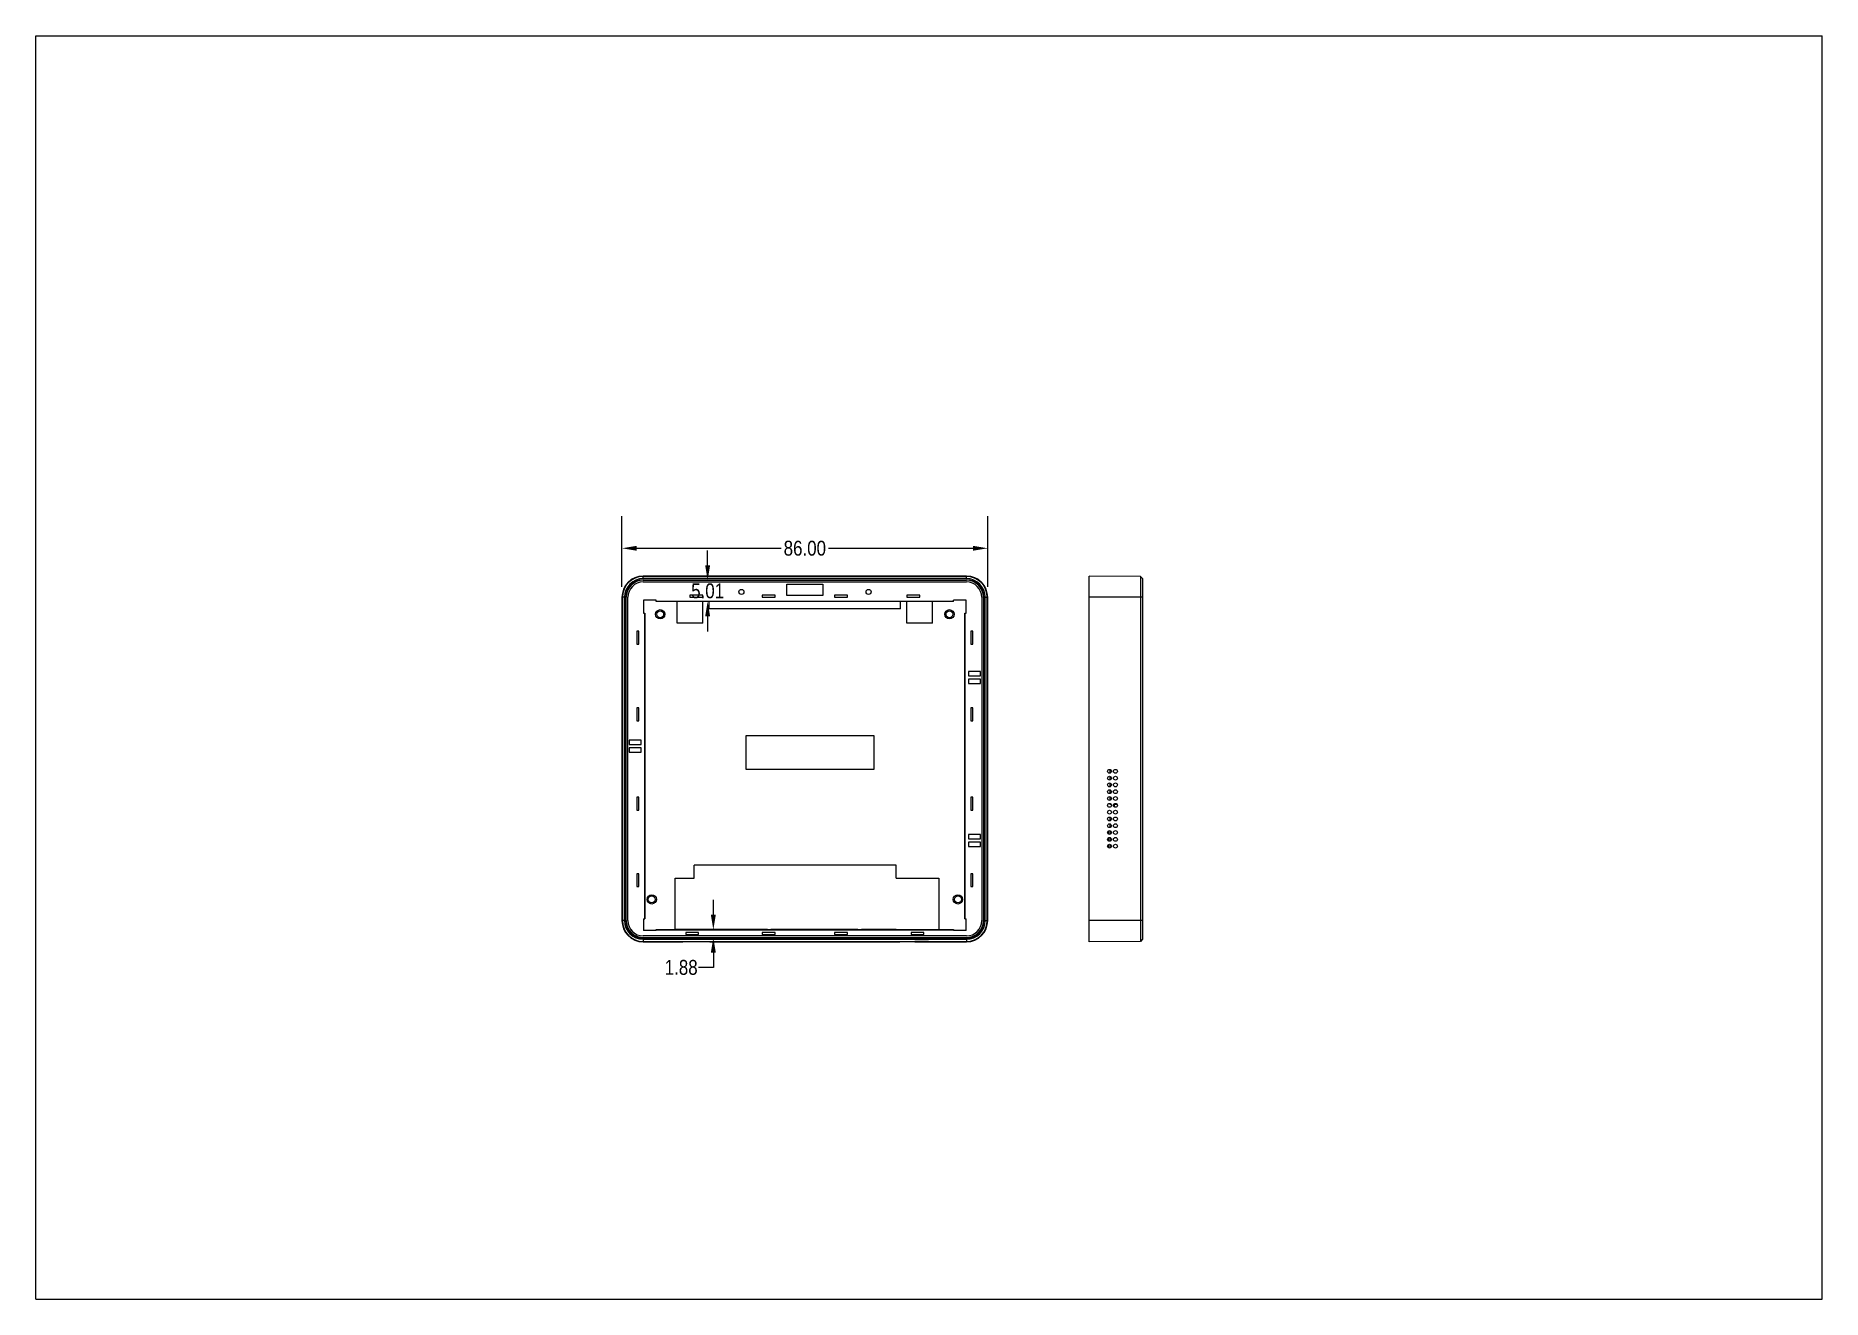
# Model space of a CAD drawing. Header units: millimetres. Extents: x 0 to 709, y 0 to 297.
# Drawn here: x 0 to 420, y 0 to 297 of the extents above; entities that cross this region are included whole.
import ezdxf

# ---------------------------------------------------------------- set-up
doc = ezdxf.new("R2010")
doc.units = ezdxf.units.MM
doc.header["$LTSCALE"] = 23.1
doc.header["$PDMODE"] = 3
doc.header["$PDSIZE"] = 8
doc.layers.get('0').update_dxf_attribs({"linetype": 'CONTINUOUS'})
doc.layers.get('Defpoints').update_dxf_attribs({"linetype": 'CONTINUOUS'})
doc.layers.add('02___PRT_ALL_AXES', color=7, linetype='CONTINUOUS')
doc.layers.add('03___PRT_ALL_CURVES', color=7, linetype='CONTINUOUS')
doc.styles.get("Standard").update_dxf_attribs({"font": 'txt', "width": 0.85})
doc.dimstyles.get("Standard").update_dxf_attribs({"dimtxt": 3.5, "dimasz": 3.5, "dimexe": 0.18, "dimexo": 0.0625, "dimgap": 0.09, "dimtad": 1, "dimdsep": 46, "dimtxsty": 'Standard', "dimcen": 0.09, "dimadec": 0, "dimazin": 0, "dimtol": 1, "dimtp": 0.01, "dimtm": 0.01, "dimtfac": 1, "dimtofl": 0, "dimtmove": 0, "dimatfit": 3, "dimfxl": 1, "dimtolj": 1, "dimarcsym": 0})

msp = doc.modelspace()

# ---------------------------------------------------------------- blocks, each defined once
blk = doc.blocks.new('*D0')
at = {"color": 0, "lineweight": -2, "transparency": 16777216}
for p, q in [((137.81, 167.5), (137.81, 184.08)), ((223.81, 167.48), (223.81, 184.08)), ((141.31, 176.52), (175.26, 176.52)), ((186.35, 176.52), (220.31, 176.52))]:
    blk.add_line(p, q, dxfattribs=at)
for points in [[(141.31, 175.94), (141.31, 177.1), (137.81, 176.52)], [(220.31, 177.1), (220.31, 175.94), (223.81, 176.52)]]:
    blk.add_solid(points, dxfattribs=at)
at = {"layer": 'Defpoints', "color": 0, "lineweight": -3, "transparency": 16777216}
for p in [(223.81, 176.52), (137.81, 164.88), (223.81, 164.86)]:
    blk.add_point(p, dxfattribs=at)
at = {"color": 0, "lineweight": -2, "transparency": 16777216, "insert": (180.81, 176.52), "char_height": 3.5, "attachment_point": 5}
blk.add_mtext('\\A1;86.00', dxfattribs=at)
blk = doc.blocks.new('*D1')
at = {"color": 0, "lineweight": -2, "transparency": 16777216}
for p, q in [((157.96, 172.51), (157.96, 176.01)), ((161.57, 169.01), (150.4, 169.01)), ((161.84, 164), (150.4, 164)), ((157.96, 160.5), (157.96, 157))]:
    blk.add_line(p, q, dxfattribs=at)
at = {"color": 0, "transparency": 16777216}
for points in [[(157.38, 172.51), (158.54, 172.51), (157.96, 169.01)], [(157.38, 160.5), (158.54, 160.5), (157.96, 164)]]:
    blk.add_solid(points, dxfattribs=at)
at = {"layer": 'Defpoints', "color": 0, "transparency": 16777216}
for p in [(157.96, 169.01), (164.2, 169.01), (164.46, 164)]:
    blk.add_point(p, dxfattribs=at)
at = {"color": 0, "transparency": 16777216, "insert": (157.96, 166.5), "char_height": 3.5, "attachment_point": 5}
blk.add_mtext('\\A1;5.01', dxfattribs=at)
blk = doc.blocks.new('*D2')
at = {"color": 0, "lineweight": -2, "transparency": 16777216}
for p, q in [((159.3, 90.38), (159.3, 93.88)), ((160.19, 84.99), (166.86, 84.99)), ((160.28, 86.88), (166.86, 86.88)), ((159.3, 81.49), (159.3, 77.99)), ((159.3, 77.99), (155.8, 77.99))]:
    blk.add_line(p, q, dxfattribs=at)
at = {"color": 0, "transparency": 16777216}
for points in [[(158.71, 90.38), (159.88, 90.38), (159.3, 86.88)], [(158.71, 81.49), (159.88, 81.49), (159.3, 84.99)]]:
    blk.add_solid(points, dxfattribs=at)
at = {"layer": 'Defpoints', "color": 0, "transparency": 16777216}
for p in [(157.56, 84.99), (157.65, 86.88), (159.3, 84.99)]:
    blk.add_point(p, dxfattribs=at)
at = {"color": 0, "transparency": 16777216, "insert": (151.74, 77.99), "char_height": 3.5, "attachment_point": 5}
blk.add_mtext('\\A1;1.88', dxfattribs=at)

# ---------------------------------------------------------------- dimensions: what is measured, and where the dimension line sits
dim = msp.add_linear_dim(base=(223.808, 176.519), p1=(137.808, 164.877), p2=(223.808, 164.856), dimstyle='Standard', override={"dimexe": 7.56, "dimexo": 2.625, "dimtad": 0, "dimtih": 1, "dimtoh": 1, "dimzin": 0, "dimcen": 3.78, "dimtol": 0, "dimtdec": 4, "dimtzin": 0})
dim.commit()
dim.dimension.update_dxf_attribs({"geometry": '*D0', "text_midpoint": (180.808, 176.519)})
for base, p1, p2, picture, middle in [((157.958, 169.01), (164.463, 163.997), (164.199, 169.01), '*D1', (157.958, 166.504)), ((159.296, 84.994), (157.653, 86.878), (157.56, 84.994), '*D2', (151.74, 77.994))]:
    dim = msp.add_linear_dim(base=base, p1=p1, p2=p2, angle=90, dimstyle='Standard', override={"dimexe": 7.56, "dimexo": 2.625, "dimtad": 0, "dimtih": 1, "dimtoh": 1, "dimzin": 0, "dimcen": 3.78, "dimtol": 0, "dimtdec": 4, "dimtzin": 0})
    dim.commit()
    dim.dimension.update_dxf_attribs({"geometry": picture, "text_midpoint": middle})

# ---------------------------------------------------------------- linework, layer by layer
at = {"color": 7, "linetype": 'Continuous'}
for p, q in [((0, 0), (0, 297)), ((0, 297), (420, 297)), ((420, 0), (420, 297)), ((142.808, 169.393), (142.808, 170.002)), ((218.808, 170.002), (142.808, 170.002)), ((218.808, 169.897), (142.808, 169.897)), ((218.808, 169.393), (142.808, 169.393)), ((142.808, 169.11), (142.808, 169.01)), ((142.808, 169.11), (218.808, 169.11)), ((142.808, 169.01), (218.808, 169.01)), ((142.808, 168.602), (218.808, 168.602)), ((176.558, 165.397), (176.558, 168.107)), ((176.558, 168.107), (185.058, 168.107)), ((185.058, 168.107), (185.058, 165.397)), ((218.808, 169.393), (218.808, 170.002)), ((218.808, 169.11), (218.808, 169.01)), ((247.677, 84.002), (247.677, 170.002)), ((259.727, 169.897), (247.677, 170.002)), ((259.727, 169.897), (259.727, 84.107)), ((260.227, 169.393), (259.727, 169.897)), ((260.227, 169.393), (260.227, 84.612)), ((137.808, 165.002), (137.808, 89.002)), ((138.418, 165.002), (137.808, 165.002)), ((137.913, 165.002), (137.913, 89.002)), ((138.418, 165.002), (138.418, 89.002)), ((138.7, 89.002), (138.7, 165.002)), ((138.7, 165.002), (138.8, 165.002)), ((138.8, 89.002), (138.8, 165.002)), ((139.208, 89.002), (139.208, 165.002)), ((142.858, 164.302), (142.858, 161.302)), ((145.858, 164.302), (142.858, 164.302)), ((145.858, 164.002), (145.858, 164.302)), ((215.758, 164.047), (145.858, 164.047)), ((150.808, 164.002), (145.858, 164.002)), ((150.808, 158.902), (150.808, 164.032)), ((156.808, 164.032), (150.808, 164.032)), ((153.808, 165.502), (153.808, 165.002)), ((156.808, 165.502), (153.808, 165.502)), ((153.808, 165.002), (156.808, 165.002)), ((156.808, 165.002), (156.808, 165.502)), ((156.808, 158.902), (156.808, 164.032)), ((158.308, 164.002), (156.808, 164.002)), ((158.308, 162.302), (158.308, 164.032)), ((163.808, 164.032), (158.308, 164.032)), ((163.808, 164.032), (163.808, 163.997)), ((169.758, 163.997), (163.808, 163.997)), ((169.758, 164.032), (169.758, 163.997)), ((191.858, 164.032), (169.758, 164.032)), ((170.808, 165.502), (170.808, 165.002)), ((173.808, 165.502), (170.808, 165.502)), ((170.808, 165.002), (173.808, 165.002)), ((173.808, 165.002), (173.808, 165.502)), ((185.058, 165.397), (176.558, 165.397)), ((187.808, 165.502), (187.808, 165.002)), ((190.808, 165.502), (187.808, 165.502)), ((187.808, 165.002), (190.808, 165.002)), ((190.808, 165.002), (190.808, 165.502)), ((191.858, 164.032), (191.858, 163.997)), ((197.808, 163.997), (191.858, 163.997)), ((197.808, 164.032), (197.808, 163.997)), ((203.308, 164.032), (197.808, 164.032)), ((203.308, 162.302), (203.308, 164.032)), ((204.808, 164.002), (203.308, 164.002)), ((204.808, 165.502), (204.808, 165.002)), ((207.808, 165.502), (204.808, 165.502)), ((204.808, 165.002), (207.808, 165.002)), ((204.808, 158.902), (204.808, 164.032)), ((210.808, 164.032), (204.808, 164.032)), ((207.808, 165.002), (207.808, 165.502)), ((210.808, 158.902), (210.808, 164.032)), ((215.758, 164.002), (210.808, 164.002)), ((215.758, 164.002), (215.758, 164.302)), ((218.758, 164.302), (215.758, 164.302)), ((218.758, 161.302), (218.758, 164.302)), ((222.408, 165.002), (222.408, 89.002)), ((222.916, 165.002), (222.816, 165.002)), ((222.816, 165.002), (222.816, 89.002)), ((222.916, 165.002), (222.916, 89.002)), ((223.199, 165.002), (223.808, 165.002)), ((223.199, 89.002), (223.199, 165.002)), ((223.703, 89.002), (223.703, 165.002)), ((223.808, 89.002), (223.808, 165.002)), ((260.227, 165.002), (247.677, 165.002)), ((142.858, 161.302), (143.158, 161.302)), ((143.114, 161.302), (143.114, 89.402)), ((143.158, 161.302), (143.158, 89.402)), ((203.308, 162.302), (158.308, 162.302)), ((218.458, 161.302), (218.758, 161.302)), ((218.458, 89.402), (218.458, 161.302)), ((218.503, 89.402), (218.503, 161.302)), ((141.308, 157.002), (141.308, 154.002)), ((141.808, 157.002), (141.308, 157.002)), ((141.808, 154.002), (141.808, 157.002)), ((156.808, 158.902), (150.808, 158.902)), ((210.808, 158.902), (204.808, 158.902)), ((220.308, 157.002), (219.808, 157.002)), ((219.808, 157.002), (219.808, 154.002)), ((220.308, 154.002), (220.308, 157.002)), ((141.308, 154.002), (141.808, 154.002)), ((219.808, 154.002), (220.308, 154.002)), ((222.108, 147.552), (219.258, 147.552)), ((219.258, 147.552), (219.258, 146.552)), ((222.108, 146.552), (222.108, 147.552)), ((219.258, 146.552), (222.108, 146.552)), ((222.108, 145.752), (219.258, 145.752)), ((219.258, 145.752), (219.258, 144.752)), ((219.258, 144.752), (222.108, 144.752)), ((222.108, 144.752), (222.108, 145.752)), ((141.308, 139.002), (141.308, 136.002)), ((141.808, 139.002), (141.308, 139.002)), ((141.808, 136.002), (141.808, 139.002)), ((220.308, 139.002), (219.808, 139.002)), ((219.808, 139.002), (219.808, 136.002)), ((220.308, 136.002), (220.308, 139.002)), ((141.308, 136.002), (141.808, 136.002)), ((219.808, 136.002), (220.308, 136.002)), ((139.508, 131.402), (139.508, 130.402)), ((142.358, 131.402), (139.508, 131.402)), ((139.508, 130.402), (142.358, 130.402)), ((142.358, 130.402), (142.358, 131.402)), ((167.008, 124.502), (167.008, 132.502)), ((167.008, 132.502), (197.008, 132.502)), ((197.008, 132.502), (197.008, 124.502)), ((139.508, 129.602), (139.508, 128.602)), ((142.358, 129.602), (139.508, 129.602)), ((139.508, 128.602), (142.358, 128.602)), ((142.358, 128.602), (142.358, 129.602)), ((197.008, 124.502), (167.008, 124.502)), ((252.627, 123.702), (252.627, 124.502)), ((252.627, 122.102), (252.627, 122.902)), ((141.308, 118.002), (141.308, 115.002)), ((141.808, 118.002), (141.308, 118.002)), ((141.808, 115.002), (141.808, 118.002)), ((220.308, 118.002), (219.808, 118.002)), ((219.808, 118.002), (219.808, 115.002)), ((220.308, 115.002), (220.308, 118.002)), ((252.627, 120.502), (252.627, 121.302)), ((252.627, 118.902), (252.627, 119.702)), ((252.627, 117.302), (252.627, 118.102)), ((141.308, 115.002), (141.808, 115.002)), ((219.808, 115.002), (220.308, 115.002)), ((252.627, 116.302), (252.627, 116.502)), ((252.828, 116.302), (252.627, 116.302)), ((254.228, 116.302), (253.427, 116.302)), ((222.108, 109.252), (219.258, 109.252)), ((219.258, 109.252), (219.258, 108.252)), ((222.108, 108.252), (222.108, 109.252)), ((252.227, 109.852), (252.007, 109.852)), ((252.227, 109.302), (252.227, 109.852)), ((252.627, 112.502), (252.627, 113.302)), ((252.627, 110.902), (252.627, 111.702)), ((252.627, 109.302), (252.627, 110.102)), ((219.258, 108.252), (222.108, 108.252)), ((222.108, 107.452), (219.258, 107.452)), ((219.258, 107.452), (219.258, 106.452)), ((219.258, 106.452), (222.108, 106.452)), ((222.108, 106.452), (222.108, 107.452)), ((252.227, 107.702), (252.227, 108.502)), ((252.227, 106.102), (252.227, 106.902)), ((252.627, 107.702), (252.627, 108.502)), ((252.627, 106.102), (252.627, 106.902)), ((154.808, 99.002), (154.808, 102.002)), ((202.308, 102.002), (154.808, 102.002)), ((202.308, 99.002), (202.308, 102.002)), ((141.308, 100.002), (141.308, 97.002)), ((141.808, 100.002), (141.308, 100.002)), ((141.308, 97.002), (141.808, 97.002)), ((141.808, 97.002), (141.808, 100.002)), ((150.308, 86.878), (150.308, 99.002)), ((150.308, 99.002), (154.808, 99.002)), ((202.308, 99.002), (212.308, 99.002)), ((212.308, 99.002), (212.308, 86.902)), ((220.308, 100.002), (219.808, 100.002)), ((219.808, 100.002), (219.808, 97.002)), ((219.808, 97.002), (220.308, 97.002)), ((220.308, 97.002), (220.308, 100.002)), ((138.418, 89.002), (137.808, 89.002)), ((138.7, 89.002), (138.8, 89.002)), ((142.858, 89.402), (142.858, 86.652)), ((142.858, 89.402), (143.158, 89.402)), ((218.458, 89.402), (218.758, 89.402)), ((218.758, 86.652), (218.758, 89.402)), ((222.916, 89.002), (222.816, 89.002)), ((223.199, 89.002), (223.808, 89.002)), ((260.227, 89.002), (247.677, 89.002)), ((218.808, 85.402), (142.808, 85.402)), ((218.808, 84.994), (142.808, 84.994)), ((142.808, 84.894), (142.808, 84.994)), ((218.808, 84.894), (142.808, 84.894)), ((142.808, 84.612), (218.808, 84.612)), ((142.808, 84.612), (142.808, 84.002)), ((142.808, 84.107), (218.808, 84.107)), ((142.808, 84.002), (152.108, 84.002)), ((145.858, 86.652), (142.858, 86.652)), ((145.858, 86.902), (150.308, 86.902)), ((145.858, 86.652), (145.858, 86.902)), ((145.858, 86.858), (215.758, 86.858)), ((172.008, 86.878), (150.308, 86.878)), ((158.508, 84.02), (152.108, 84.02)), ((152.108, 84.002), (152.108, 84.02)), ((155.808, 86.202), (152.808, 86.202)), ((152.808, 86.202), (152.808, 85.702)), ((152.808, 85.702), (155.808, 85.702)), ((155.808, 85.702), (155.808, 86.202)), ((158.508, 84.002), (158.508, 84.02)), ((158.508, 84.002), (203.108, 84.002)), ((173.808, 86.202), (170.808, 86.202)), ((170.808, 86.202), (170.808, 85.702)), ((170.808, 85.702), (173.808, 85.702)), ((172.008, 86.942), (172.808, 86.942)), ((172.008, 86.942), (172.008, 86.878)), ((172.808, 86.942), (172.808, 86.878)), ((193.308, 86.878), (172.808, 86.878)), ((173.808, 85.702), (173.808, 86.202)), ((190.808, 86.202), (187.808, 86.202)), ((187.808, 86.202), (187.808, 85.702)), ((187.808, 85.702), (190.808, 85.702)), ((190.808, 85.702), (190.808, 86.202)), ((193.308, 86.942), (194.108, 86.942)), ((193.308, 86.942), (193.308, 86.878)), ((194.108, 86.942), (194.108, 86.878)), ((202.308, 86.878), (194.108, 86.878)), ((202.308, 86.902), (215.758, 86.902)), ((202.308, 86.902), (202.308, 86.878)), ((209.508, 84.02), (203.108, 84.02)), ((203.108, 84.002), (203.108, 84.02)), ((208.808, 86.202), (205.808, 86.202)), ((205.808, 86.202), (205.808, 85.702)), ((205.808, 85.702), (208.808, 85.702)), ((209.908, 84.071), (206.708, 84.071)), ((206.708, 84.071), (206.708, 84.043)), ((206.708, 84.043), (209.908, 84.043)), ((208.808, 85.702), (208.808, 86.202)), ((209.508, 84.002), (209.508, 84.02)), ((209.508, 84.002), (218.808, 84.002)), ((209.908, 84.043), (209.908, 84.071)), ((215.758, 86.902), (215.758, 86.652)), ((218.758, 86.652), (215.758, 86.652)), ((218.808, 84.894), (218.808, 84.994)), ((218.808, 84.612), (218.808, 84.002)), ((259.727, 84.107), (247.677, 84.002)), ((260.227, 84.612), (259.727, 84.107)), ((0, 0), (420, 0))]:
    msp.add_line(p, q, dxfattribs=at)
for centre, radius in [((146.808, 161.002), 1.1), ((146.808, 161.002), 0.8), ((214.808, 161.002), 1.1), ((214.808, 161.002), 0.8), ((252.427, 124.102), 0.45), ((252.427, 122.502), 0.45), ((253.827, 124.102), 0.45), ((253.827, 122.502), 0.45), ((252.427, 120.902), 0.45), ((252.427, 119.302), 0.45), ((252.427, 117.702), 0.45), ((253.827, 120.902), 0.45), ((253.827, 119.302), 0.45), ((253.827, 117.702), 0.45), ((252.427, 116.102), 0.45), ((252.427, 114.502), 0.45), ((253.827, 116.102), 0.45), ((253.827, 114.502), 0.45), ((252.427, 112.902), 0.45), ((252.427, 111.302), 0.45), ((252.427, 109.702), 0.45), ((253.827, 112.902), 0.45), ((253.827, 111.302), 0.45), ((253.827, 109.702), 0.45), ((252.427, 108.102), 0.45), ((252.427, 106.502), 0.45), ((253.827, 108.102), 0.45), ((253.827, 106.502), 0.45), ((144.808, 94.002), 1.1), ((144.808, 94.002), 0.8), ((216.808, 94.002), 1.1), ((216.808, 94.002), 0.8)]:
    msp.add_circle(centre, radius, dxfattribs=at)
for centre, radius, start, end in [((142.808, 165.002), 5, 90, 180), ((142.808, 165.002), 4.895, 90, 180), ((142.808, 165.002), 4.39, 90, 180), ((142.808, 165.002), 4.108, 90, 180), ((142.808, 165.002), 4.008, 90, 180), ((142.808, 165.002), 3.997, 90, 180), ((142.808, 165.002), 3.6, 90, 180), ((218.808, 165.002), 5, 0, 90), ((218.808, 165.002), 4.895, 0, 90), ((218.808, 165.002), 4.39, 0, 90), ((218.808, 165.002), 4.108, 0, 90), ((218.808, 165.002), 4.008, 0, 90), ((218.808, 165.002), 3.997, 0, 90), ((218.808, 165.002), 3.6, 0, 90), ((142.808, 89.002), 5, 180, 270), ((142.808, 89.002), 4.895, 180, 270), ((142.808, 89.002), 4.39, 180, 270), ((142.808, 89.002), 4.108, 180, 270), ((142.808, 89.002), 4.008, 180, 270), ((142.808, 89.002), 3.997, 180, 270), ((142.808, 89.002), 3.6, 180, 270), ((218.808, 89.002), 5, 270, 360), ((218.808, 89.002), 4.895, 270, 360), ((218.808, 89.002), 4.39, 270, 360), ((218.808, 89.002), 4.108, 270, 360), ((218.808, 89.002), 4.008, 270, 360), ((218.808, 89.002), 3.997, 270, 360), ((218.808, 89.002), 3.6, 270, 360)]:
    msp.add_arc(centre, radius, start, end, dxfattribs=at)
for centre in [(137.862, 124.102), (137.862, 122.502), (137.862, 120.902), (137.862, 119.302), (137.862, 117.702), (137.862, 116.102), (137.862, 114.502), (137.862, 112.902), (137.862, 111.302), (137.862, 109.702), (137.862, 108.102), (137.862, 106.502)]:
    msp.add_ellipse(centre, major_axis=(0, 0.45), ratio=0.0087269, start_param=-3.1415927, end_param=0, dxfattribs=at)
at = {"layer": '02___PRT_ALL_AXES', "color": 7, "linetype": 'Continuous'}
for centre in [(165.908, 166.252), (195.808, 166.252)]:
    msp.add_circle(centre, 0.6, dxfattribs=at)
at = {"layer": '03___PRT_ALL_CURVES', "color": 4, "linetype": 'Continuous'}
msp.add_line((253.528, 116.302), (253.528, 115.77), dxfattribs=at)

msp.set_redraw_order([(e.dxf.handle, doc.entitydb.next_handle()) for e in msp.query("TEXT MTEXT ATTDEF DIMENSION ARC_DIMENSION")])  # texts and dimensions are drawn at this point

doc.saveas('drawing.dxf')
